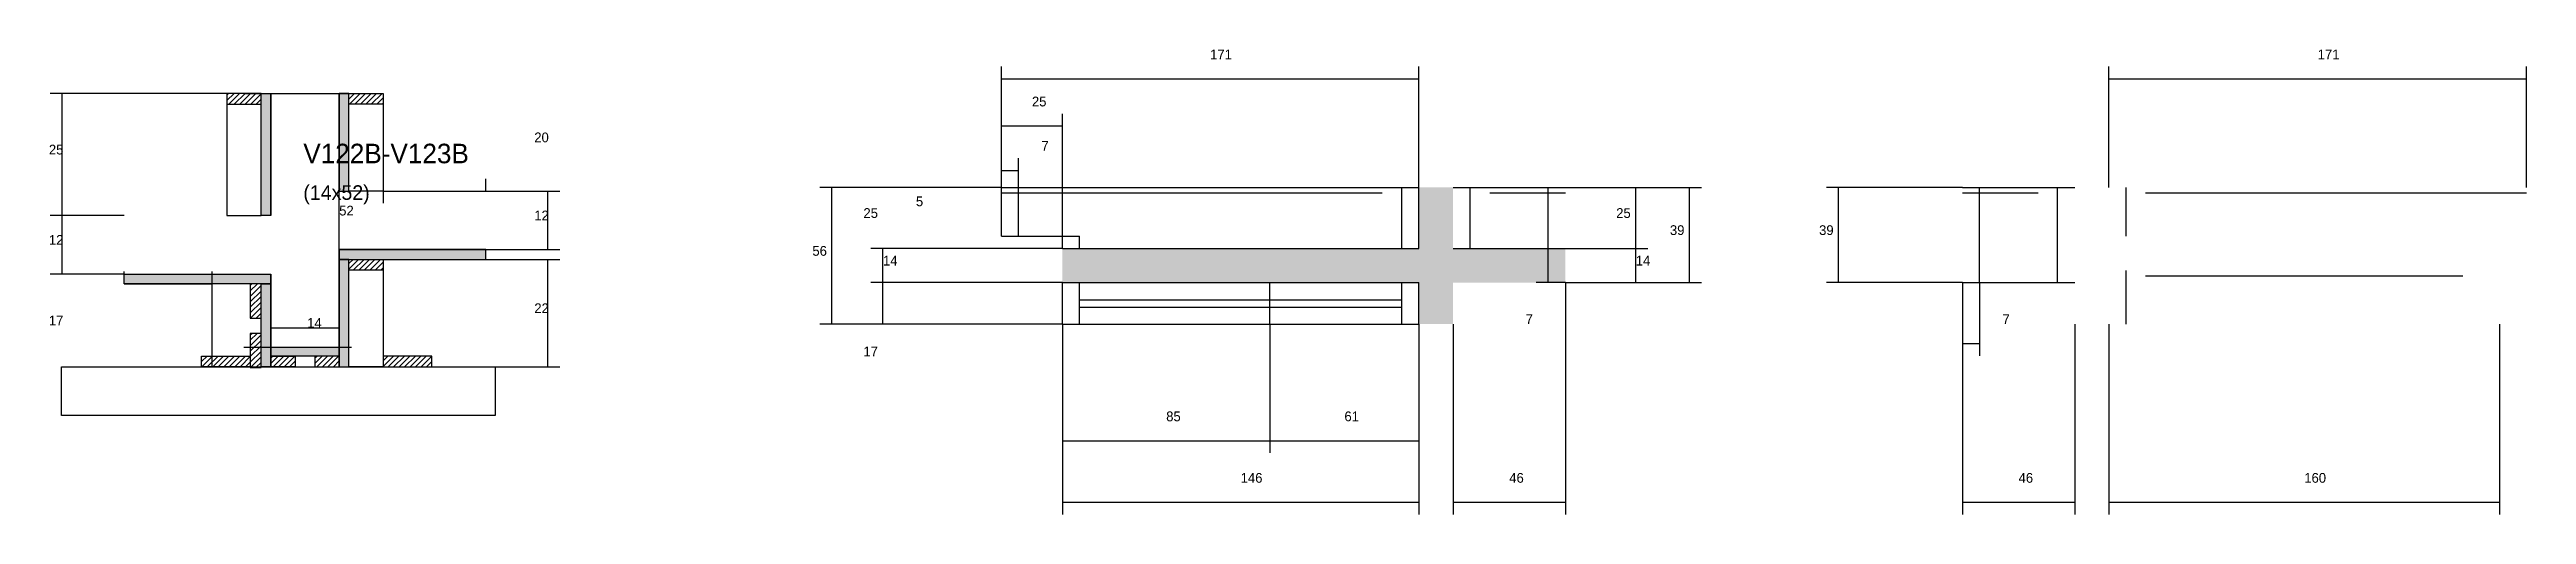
# Model space of a CAD drawing. Header units: metres. Extents: x 2527 to 4392, y -5732 to -5518.
# Drawn here: x 3377 to 4392, y -5709 to -5518 of the extents above; entities that cross this region are included whole.
import ezdxf

# ---------------------------------------------------------------- set-up
doc = ezdxf.new("R2010")
doc.units = ezdxf.units.M
for name, color, linetype in [('COTA', 241, 'Continuous'), ('Cota Seção (2x)', 4, 'Continuous'), ('Hachura', 253, 'Continuous'), ('Madeira', 126, 'Continuous'), ('Painéis', 200, 'Continuous'), ('SARR_2.2x7', 40, 'Continuous'), ('Texto Seção', 7, 'Continuous')]:
    doc.layers.add(name, color=color, linetype=linetype)

msp = doc.modelspace()

# ---------------------------------------------------------------- texts
at = {"layer": 'COTA'}
for s, p in [('171', (3852.5, -5522.5)), ('171', (4306.1, -5522.5)), ('25', (3779.5, -5541.8)), ('25', (3376.9, -5561.5)), ('20', (3575.7, -5556.5)), ('7', (3783.4, -5560)), ('5', (3732, -5582.7)), ('12', (3575.7, -5588.5)), ('25', (3710.5, -5587.5)), ('25', (4018.8, -5587.5)), ('12', (3376.9, -5598.5)), ('56', (3689.6, -5603)), ('39', (4040.8, -5594.5)), ('39', (4101.9, -5594.5)), ('14', (3718.5, -5607)), ('14', (4026.8, -5607)), ('17', (3376.9, -5631.5)), ('22', (3575.7, -5626.5)), ('7', (3981.7, -5631)), ('7', (4177, -5631)), ('17', (3710.5, -5644.2)), ('85', (3834.5, -5670.8)), ('61', (3907.5, -5670.8)), ('146', (3865, -5696)), ('46', (3975, -5696)), ('46', (4183.6, -5696)), ('160', (4300.6, -5696))]:
    msp.add_text(s, height=4, dxfattribs=at).set_placement(p)
at = {"layer": 'Cota Seção (2x)'}
for s, p in [('52', (3495.8, -5586.5)), ('14', (3482.7, -5632.5))]:
    msp.add_text(s, height=4, dxfattribs=at).set_placement(p)
at = {"layer": 'Texto Seção'}
for s, height, p in [('V122B-V123B', 8, (3481.1, -5565.1)), ('(14x52)', 6, (3481.1, -5580.1))]:
    msp.add_text(s, height=height, dxfattribs=at).set_placement(p)

# ---------------------------------------------------------------- hatches: boundary and pattern name
at = {"layer": 'COTA'}
h = msp.add_hatch(dxfattribs=at)
h.set_pattern_fill('AR-CONC', scale=0.03)
h.paths.add_polyline_path([(3792, -5600), (3792, -5614), (3938, -5614), (3938, -5631), (3952, -5631), (3952, -5614), (3998, -5614), (3998, -5600), (3952, -5600), (3952, -5575), (3938, -5575), (3938, -5600)])
at = {"layer": 'Hachura'}
h = msp.add_hatch(dxfattribs=at)
h.set_pattern_fill('ANSI31', scale=0.5)
h.paths.add_polyline_path([(3463.8, -5540.9), (3463.8, -5536.5), (3463.8, -5536.5), (3449.8, -5536.5), (3449.8, -5536.5), (3449.8, -5540.9), (3449.8, -5540.9), (3463.8, -5540.9)])
h = msp.add_hatch(color=8, dxfattribs=at)
h.dxf.hatch_style = 1
h.paths.add_polyline_path([(3463.8, -5536.5), (3467.8, -5536.5), (3467.8, -5586.5), (3463.8, -5586.5)])
h = msp.add_hatch(color=8, dxfattribs=at)
h.dxf.hatch_style = 1
h.paths.add_polyline_path([(3499.8, -5536.5), (3495.8, -5536.5), (3495.8, -5536.5), (3495.8, -5576.5), (3495.8, -5576.5), (3499.8, -5576.5), (3499.8, -5576.5), (3499.8, -5536.5)])
h = msp.add_hatch(dxfattribs=at)
h.set_pattern_fill('ANSI31', scale=0.5)
h.paths.add_polyline_path([(3499.8, -5540.9), (3499.8, -5536.5), (3499.8, -5536.5), (3513.8, -5536.5), (3513.8, -5536.5), (3513.8, -5540.9), (3513.8, -5540.9), (3499.8, -5540.9)])
h = msp.add_hatch(color=8, dxfattribs=at)
h.dxf.hatch_style = 1
h.paths.add_polyline_path([(3555.8, -5604.5), (3555.8, -5600.5), (3555.8, -5600.5), (3495.8, -5600.5), (3495.8, -5600.5), (3495.8, -5604.5), (3495.8, -5604.5), (3555.8, -5604.5)])
h = msp.add_hatch(color=8, dxfattribs=at)
h.dxf.hatch_style = 1
h.paths.add_polyline_path([(3499.8, -5604.5), (3495.8, -5604.5), (3495.8, -5604.5), (3495.8, -5640.5), (3495.8, -5640.5), (3495.8, -5648.5), (3495.8, -5648.5), (3499.8, -5648.5), (3499.8, -5648.5), (3499.8, -5604.5)])
h = msp.add_hatch(dxfattribs=at)
h.set_pattern_fill('ANSI31', scale=0.5)
h.paths.add_polyline_path([(3499.8, -5608.9), (3499.8, -5604.5), (3499.8, -5604.5), (3513.8, -5604.5), (3513.8, -5604.5), (3513.8, -5608.9), (3513.8, -5608.9), (3499.8, -5608.9)])
h = msp.add_hatch(color=8, dxfattribs=at)
h.dxf.hatch_style = 1
h.paths.add_polyline_path([(3407.8, -5614.5), (3407.8, -5610.5), (3407.8, -5610.5), (3467.8, -5610.5), (3467.8, -5610.5), (3467.8, -5614.5), (3467.8, -5614.5), (3407.8, -5614.5)])
h = msp.add_hatch(dxfattribs=at)
h.set_pattern_fill('ANSI31', scale=0.5)
h.paths.add_polyline_path([(3459.4, -5628.5), (3463.8, -5628.5), (3463.8, -5628.5), (3463.8, -5614.5), (3463.8, -5614.5), (3459.4, -5614.5), (3459.4, -5614.5), (3459.4, -5628.5)])
h = msp.add_hatch(color=8, dxfattribs=at)
h.dxf.hatch_style = 1
h.paths.add_polyline_path([(3463.8, -5614.5), (3467.8, -5614.5), (3467.8, -5640.5), (3467.8, -5648.5), (3463.8, -5648.5)])
h = msp.add_hatch(dxfattribs=at)
h.set_pattern_fill('ANSI31', scale=0.5)
h.paths.add_polyline_path([(3459.4, -5648.8), (3463.8, -5648.8), (3463.8, -5648.8), (3463.8, -5634.8), (3463.8, -5634.8), (3459.4, -5634.8), (3459.4, -5634.8), (3459.4, -5648.8)])
h = msp.add_hatch(dxfattribs=at)
h.set_pattern_fill('ANSI31', scale=0.5)
h.paths.add_polyline_path([(3439.4, -5648.5), (3439.4, -5644.1), (3439.4, -5644.1), (3459.4, -5644.1), (3459.4, -5644.1), (3459.4, -5648.5), (3459.4, -5648.5), (3439.4, -5648.5)])
h = msp.add_hatch(color=8, dxfattribs=at)
h.dxf.hatch_style = 1
h.paths.add_polyline_path([(3467.8, -5644.1), (3467.8, -5640.5), (3467.8, -5640.5), (3495.8, -5640.5), (3495.8, -5640.5), (3495.8, -5644.1), (3495.8, -5644.1), (3467.8, -5644.1)])
h = msp.add_hatch(dxfattribs=at)
h.set_pattern_fill('ANSI31', scale=0.5)
h.paths.add_polyline_path([(3467.8, -5648.5), (3467.8, -5644.1), (3467.8, -5644.1), (3477.8, -5644.1), (3477.8, -5644.1), (3477.8, -5648.5), (3477.8, -5648.5), (3467.8, -5648.5)])
h = msp.add_hatch(dxfattribs=at)
h.set_pattern_fill('ANSI31', scale=0.5)
h.paths.add_polyline_path([(3495.8, -5648.5), (3495.8, -5644.1), (3495.8, -5644.1), (3485.8, -5644.1), (3485.8, -5644.1), (3485.8, -5648.5), (3485.8, -5648.5), (3495.8, -5648.5)])
h = msp.add_hatch(dxfattribs=at)
h.set_pattern_fill('ANSI31', scale=0.5)
h.paths.add_polyline_path([(3533.8, -5648.5), (3533.8, -5644.1), (3533.8, -5644.1), (3513.8, -5644.1), (3513.8, -5644.1), (3513.8, -5648.5), (3513.8, -5648.5), (3533.8, -5648.5)])

# ---------------------------------------------------------------- linework, layer by layer
at = {"layer": 'COTA'}
for p, q in [((3767, -5575), (3767, -5525.5)), ((3938, -5575), (3938, -5525.5)), ((4220.6, -5575), (4220.6, -5525.5)), ((4391.6, -5575), (4391.6, -5525.5)), ((3449.8, -5536.5), (3377.4, -5536.5)), ((3382.4, -5586.5), (3382.4, -5536.5)), ((3513.8, -5536.5), (3513.8, -5581.5)), ((3767, -5530.5), (3938, -5530.5)), ((4220.6, -5530.5), (4391.6, -5530.5)), ((3767, -5575), (3767, -5544.8)), ((3792, -5595), (3792, -5544.8)), ((3767, -5549.8), (3792, -5549.8)), ((3767, -5575), (3767, -5563)), ((3767, -5568), (3774, -5568)), ((3774, -5575), (3774, -5563)), ((3513.8, -5576.5), (3555.8, -5576.5)), ((3555.8, -5576.5), (3555.8, -5571.5)), ((3555.8, -5576.5), (3586.2, -5576.5)), ((3581.2, -5600.5), (3581.2, -5576.5)), ((3767, -5575), (3692.6, -5575)), ((3697.6, -5631), (3697.6, -5575)), ((3767, -5575), (3767, -5570)), ((3767, -5575), (3792, -5575)), ((3792, -5600), (3792, -5570)), ((3998, -5575), (4031.8, -5575)), ((3998, -5575), (4053.8, -5575)), ((4026.8, -5600), (4026.8, -5575)), ((4048.8, -5614), (4048.8, -5575)), ((4160.6, -5575), (4104.9, -5575)), ((4109.9, -5614), (4109.9, -5575)), ((3407.8, -5586.5), (3377.4, -5586.5)), ((3407.8, -5586.5), (3377.4, -5586.5)), ((3382.4, -5610.5), (3382.4, -5586.5)), ((3767, -5595), (3767, -5590)), ((3767, -5595), (3792, -5595)), ((3792, -5600), (3792, -5590)), ((3407.8, -5614.5), (3407.8, -5609.5)), ((3443.8, -5648.5), (3443.8, -5609.5)), ((3555.8, -5600.5), (3586.2, -5600.5)), ((3555.8, -5604.5), (3586.2, -5604.5)), ((3581.2, -5648.5), (3581.2, -5604.5)), ((3792, -5600), (3713.5, -5600)), ((3718.5, -5614), (3718.5, -5600)), ((3991, -5614), (3991, -5600)), ((3991, -5600), (3996, -5600)), ((3998, -5600), (4031.8, -5600)), ((3998, -5600), (4031.8, -5600)), ((4026.8, -5614), (4026.8, -5600)), ((3407.8, -5610.5), (3377.4, -5610.5)), ((3407.8, -5614.5), (3443.8, -5614.5)), ((3792, -5614), (3713.5, -5614)), ((3792, -5614), (3713.5, -5614)), ((3718.5, -5631), (3718.5, -5614)), ((3998, -5614), (3986, -5614)), ((3998, -5614), (4031.8, -5614)), ((3998, -5614), (4053.8, -5614)), ((3998, -5614), (3998, -5709)), ((4160.6, -5614), (4104.9, -5614)), ((4160.6, -5614), (4160.6, -5709)), ((4160.6, -5614), (4160.6, -5644)), ((4167.6, -5614), (4167.6, -5644)), ((3792, -5631), (3692.6, -5631)), ((3792, -5631), (3713.5, -5631)), ((3792, -5631), (3792, -5683.8)), ((3792, -5631), (3792, -5709)), ((3877, -5631), (3877, -5683.8)), ((3877, -5631), (3877, -5683.8)), ((3938, -5631), (3938, -5683.8)), ((3938, -5631), (3938, -5709)), ((3952, -5631), (3952, -5709)), ((4160.6, -5639), (4167.6, -5639)), ((4206.6, -5631), (4206.6, -5709)), ((4220.6, -5631), (4220.6, -5709)), ((4380.6, -5631), (4380.6, -5709)), ((3523.3, -5648.5), (3586.2, -5648.5)), ((3792, -5678.8), (3877, -5678.8)), ((3877, -5678.8), (3938, -5678.8)), ((3792, -5704), (3938, -5704)), ((3952, -5704), (3998, -5704)), ((4160.6, -5704), (4206.6, -5704)), ((4220.6, -5704), (4380.6, -5704))]:
    msp.add_line(p, q, dxfattribs=at)
at = {"layer": 'Cota Seção (2x)'}
for p, q in [((3456.8, -5536.5), (3500.8, -5536.5)), ((3495.8, -5640.5), (3495.8, -5536.5)), ((3467.8, -5648.5), (3467.8, -5627.5)), ((3495.8, -5648.5), (3495.8, -5627.5)), ((3467.8, -5632.5), (3495.8, -5632.5)), ((3456.8, -5640.5), (3500.8, -5640.5))]:
    msp.add_line(p, q, dxfattribs=at)
at = {"layer": 'Madeira'}
for points in [[(3463.8, -5540.9), (3463.8, -5536.5), (3449.8, -5536.5), (3449.8, -5540.9)], [(3463.8, -5536.5), (3449.8, -5536.5), (3449.8, -5586.5), (3463.8, -5586.5)], [(3499.8, -5540.9), (3499.8, -5536.5), (3513.8, -5536.5), (3513.8, -5540.9)], [(3499.8, -5536.5), (3513.8, -5536.5), (3513.8, -5576.5), (3499.8, -5576.5)], [(3499.8, -5608.9), (3499.8, -5604.5), (3513.8, -5604.5), (3513.8, -5608.9)], [(3499.8, -5604.5), (3513.8, -5604.5), (3513.8, -5648.5), (3499.8, -5648.5)], [(3459.4, -5628.5), (3463.8, -5628.5), (3463.8, -5614.5), (3459.4, -5614.5)], [(3459.4, -5648.8), (3463.8, -5648.8), (3463.8, -5634.8), (3459.4, -5634.8)], [(3559.7, -5668.5), (3382.1, -5668.5), (3382.1, -5648.5), (3559.7, -5648.5)], [(3439.4, -5648.5), (3439.4, -5644.1), (3459.4, -5644.1), (3459.4, -5648.5)], [(3467.8, -5648.5), (3467.8, -5644.1), (3477.8, -5644.1), (3477.8, -5648.5)], [(3495.8, -5648.5), (3495.8, -5644.1), (3485.8, -5644.1), (3485.8, -5648.5)], [(3533.8, -5648.5), (3533.8, -5644.1), (3513.8, -5644.1), (3513.8, -5648.5)]]:
    msp.add_lwpolyline(points, close=True, dxfattribs=at)
at = {"layer": 'Painéis'}
for p, q in [((3467.8, -5586.5), (3467.8, -5536.5)), ((3495.8, -5576.5), (3495.8, -5536.5)), ((3767, -5575), (3938, -5575)), ((3767, -5595), (3767, -5575)), ((3938, -5600), (3938, -5575)), ((3952, -5575), (3998, -5575)), ((4160.6, -5575), (4206.6, -5575)), ((3767, -5595), (3792, -5595)), ((3792, -5600), (3792, -5595)), ((3495.8, -5600.5), (3555.8, -5600.5)), ((3495.8, -5604.5), (3495.8, -5600.5)), ((3495.8, -5648.5), (3495.8, -5604.5)), ((3555.8, -5604.5), (3555.8, -5600.5)), ((3792, -5600), (3938, -5600)), ((3952, -5600), (3998, -5600)), ((3407.8, -5610.5), (3467.8, -5610.5)), ((3407.8, -5614.5), (3407.8, -5610.5)), ((3467.8, -5614.5), (3467.8, -5610.5)), ((3467.8, -5648.5), (3467.8, -5614.5)), ((3792, -5614), (3938, -5614)), ((3792, -5631), (3792, -5614)), ((3877, -5631), (3877, -5614)), ((3938, -5631), (3938, -5614)), ((4160.6, -5614), (4206.6, -5614)), ((3792, -5631), (3938, -5631)), ((3467.8, -5640.5), (3495.8, -5640.5)), ((3467.8, -5644.1), (3467.8, -5640.5)), ((3495.8, -5644.1), (3495.8, -5640.5))]:
    msp.add_line(p, q, dxfattribs=at)
for points in [[(3463.8, -5536.5), (3467.8, -5536.5), (3467.8, -5586.5), (3463.8, -5586.5)], [(3499.8, -5536.5), (3495.8, -5536.5), (3495.8, -5576.5), (3499.8, -5576.5)], [(3555.8, -5604.5), (3555.8, -5600.5), (3495.8, -5600.5), (3495.8, -5604.5)], [(3499.8, -5604.5), (3495.8, -5604.5), (3495.8, -5648.5), (3499.8, -5648.5)], [(3407.8, -5614.5), (3407.8, -5610.5), (3467.8, -5610.5), (3467.8, -5614.5)], [(3463.8, -5614.5), (3467.8, -5614.5), (3467.8, -5648.5), (3463.8, -5648.5)], [(3467.8, -5644.1), (3467.8, -5640.5), (3495.8, -5640.5), (3495.8, -5644.1)]]:
    msp.add_lwpolyline(points, close=True, dxfattribs=at)
at = {"layer": 'SARR_2.2x7'}
for p, q in [((3767, -5577.2), (3923, -5577.2)), ((3774, -5595), (3774, -5575)), ((3931, -5600), (3931, -5575)), ((3959, -5600), (3959, -5575)), ((3967, -5577.2), (3998, -5577.2)), ((3991, -5600), (3991, -5575)), ((4160.6, -5577.2), (4191.6, -5577.2)), ((4167.6, -5614), (4167.6, -5575)), ((4199.6, -5614), (4199.6, -5575)), ((4227.6, -5595), (4227.6, -5575)), ((4235.6, -5577.2), (4391.6, -5577.2)), ((3792, -5595), (3799, -5595)), ((3799, -5600), (3799, -5595)), ((4227.6, -5631), (4227.6, -5609)), ((3799, -5631), (3799, -5614)), ((3931, -5631), (3931, -5614)), ((4235.6, -5611.2), (4365.6, -5611.2)), ((3799, -5621), (3877, -5621)), ((3799, -5624), (3877, -5624)), ((3877, -5621), (3931, -5621)), ((3877, -5624), (3931, -5624))]:
    msp.add_line(p, q, dxfattribs=at)

msp.set_redraw_order([(e.dxf.handle, doc.entitydb.next_handle()) for e in msp.query("TEXT MTEXT ATTDEF DIMENSION ARC_DIMENSION")])  # texts and dimensions are drawn at this point

doc.saveas('drawing.dxf')
